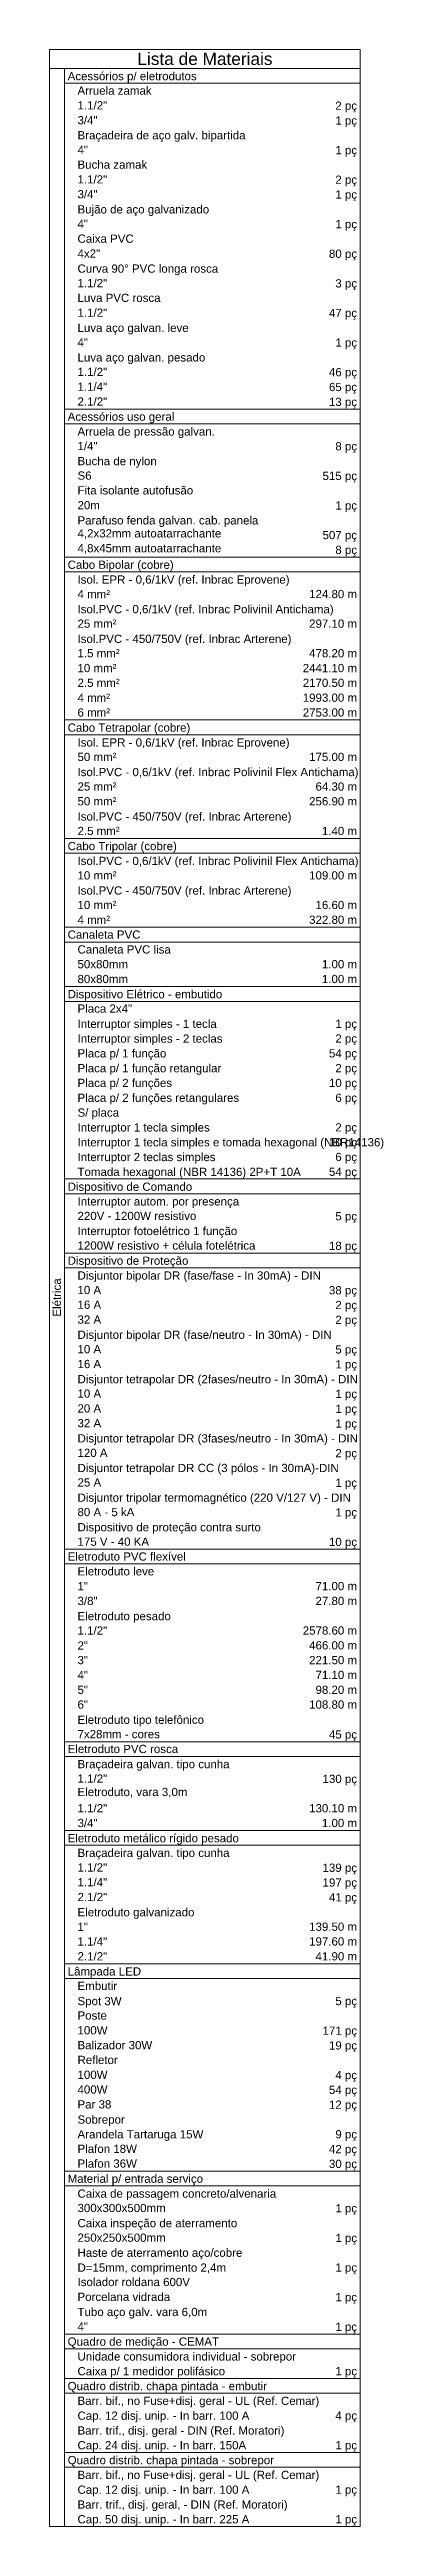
# Model space of a CAD drawing. Header units: millimetres. Extents: x -395 to 1008, y 9 to 692.
# Drawn here: x 26.18 to 30.48, y 52.34 to 84.22 of the extents above; entities that cross this region are included whole.
import ezdxf

# ---------------------------------------------------------------- set-up
doc = ezdxf.new("R2010")
doc.units = ezdxf.units.MM
doc.header["$LTSCALE"] = 0.1
doc.header["$MEASUREMENT"] = 0
doc.layers.add('.40 Interno parede', color=27, linetype='Continuous', lineweight=5)
doc.layers.add('Verde', color=7, linetype='Continuous', true_color=0x136734)
doc.styles.add('Arial', font='arial.ttf')

msp = doc.modelspace()

# ---------------------------------------------------------------- texts
at = {"layer": '.40 Interno parede', "color": 27, "line_spacing_factor": 0.9, "style": 'Arial'}
for s, insert, char_height, width, attachment_point in [('Lista de Materiais', (28.181, 84.021), 0.15885, 3.44824, 8), ('Acessórios p/ eletrodutos', (26.414, 83.795), 0.1059, 3.25613, 7), ('Arruela zamak', (26.541, 83.639), 0.1059, 1.86957, 7), ('1.1/2"', (26.541, 83.449), 0.1059, 0.74794, 7), ('2 pç', (30.139, 83.414), 0.1059, 0.54814, 9), ('3/4"', (26.541, 83.258), 0.1059, 0.50608, 7), ('1 pç', (30.139, 83.223), 0.1059, 0.54814, 9), ('4"', (26.541, 82.877), 0.1059, 0.26423, 7), ('Braçadeira de aço galv. bipartida', (26.541, 83.033), 0.1059, 4.23983, 7), ('1 pç', (30.139, 82.842), 0.1059, 0.54814, 9), ('1.1/2"', (26.541, 82.496), 0.1059, 0.74794, 7), ('Bucha zamak', (26.541, 82.686), 0.1059, 1.75699, 7), ('2 pç', (30.139, 82.461), 0.1059, 0.54814, 9), ('3/4"', (26.541, 82.305), 0.1059, 0.50608, 7), ('1 pç', (30.139, 82.27), 0.1059, 0.54814, 9), ('4"', (26.541, 81.924), 0.1059, 0.26423, 7), ('Bujão de aço galvanizado', (26.541, 82.079), 0.1059, 3.32141, 7), ('1 pç', (30.139, 81.889), 0.1059, 0.54814, 9), ('4x2"', (26.541, 81.543), 0.1059, 0.57051, 7), ('Caixa PVC', (26.541, 81.733), 0.1059, 1.41828, 7), ('80 pç', (30.139, 81.508), 0.1059, 0.70942, 9), ('Curva 90%%d PVC longa rosca', (26.541, 81.317), 0.1059, 3.53933, 7), ('1.1/2"', (26.541, 81.161), 0.1059, 0.74794, 7), ('Luva PVC rosca', (26.541, 80.971), 0.1059, 2.09542, 7), ('3 pç', (30.139, 81.126), 0.1059, 0.54814, 9), ('1.1/2"', (26.541, 80.78), 0.1059, 0.74794, 7), ('Luva aço galvan. leve', (26.541, 80.554), 0.1059, 2.80527, 7), ('47 pç', (30.139, 80.745), 0.1059, 0.70942, 9), ('4"', (26.541, 80.399), 0.1059, 0.26423, 7), ('1 pç', (30.139, 80.364), 0.1059, 0.54814, 9), ('1.1/2"', (26.541, 80.018), 0.1059, 0.74794, 7), ('Luva aço galvan. pesado', (26.541, 80.173), 0.1059, 3.22469, 7), ('46 pç', (30.139, 79.983), 0.1059, 0.70942, 9), ('2.1/2"', (26.541, 79.636), 0.1059, 0.74794, 7), ('1.1/4"', (26.541, 79.827), 0.1059, 0.74794, 7), ('65 pç', (30.139, 79.792), 0.1059, 0.70942, 9), ('13 pç', (30.139, 79.601), 0.1059, 0.70942, 9), ('Acessórios uso geral', (26.414, 79.411), 0.1059, 2.69185, 7), ('Arruela de pressão galvan.', (26.541, 79.22), 0.1059, 3.46598, 7), ('1/4"', (26.541, 79.064), 0.1059, 0.50608, 7), ('8 pç', (30.139, 79.029), 0.1059, 0.54814, 9), ('S6', (26.541, 78.683), 0.1059, 0.35471, 7), ('Bucha de nylon', (26.541, 78.839), 0.1059, 1.99927, 7), ('515 pç', (30.139, 78.648), 0.1059, 0.87071, 9), ('Fita isolante autofusão', (26.541, 78.493), 0.1059, 2.91798, 7), ('20m', (26.541, 78.302), 0.1059, 0.56414, 7), ('Parafuso fenda galvan. cab. panela', (26.541, 78.076), 0.1059, 4.56283, 7), ('1 pç', (30.139, 78.267), 0.1059, 0.54814, 9), ('4,2x32mm autoatarrachante', (26.541, 77.921), 0.1059, 3.62712, 7), ('4,8x45mm autoatarrachante', (26.541, 77.73), 0.1059, 3.62712, 7), ('507 pç', (30.139, 77.886), 0.1059, 0.87071, 9), ('8 pç', (30.139, 77.695), 0.1059, 0.54814, 9), ('Cabo Bipolar (cobre)', (26.414, 77.505), 0.1059, 2.6757, 7), ('4 mm²', (26.541, 77.158), 0.1059, 0.82157, 7), ('Isol. EPR - 0,6/1kV (ref. Inbrac Eprovene)', (26.541, 77.314), 0.1059, 5.35112, 7), ('124.80 m', (30.139, 77.158), 0.1059, 1.20914, 9), ('25 mm²', (26.541, 76.777), 0.1059, 0.98286, 7), ('Isol.PVC - 0,6/1kV (ref. Inbrac Polivinil Antichama)', (26.541, 76.933), 0.1059, 6.46298, 7), ('297.10 m', (30.139, 76.777), 0.1059, 1.20914, 9), ('Isol.PVC - 450/750V (ref. Inbrac Arterene)', (26.541, 76.551), 0.1059, 5.39969, 7), ('1.5 mm²', (26.541, 76.396), 0.1059, 1.06343, 7), ('10 mm²', (26.541, 76.205), 0.1059, 0.98286, 7), ('2441.10 m', (30.139, 76.205), 0.1059, 1.37042, 9), ('478.20 m', (30.139, 76.396), 0.1059, 1.20914, 9), ('4 mm²', (26.541, 75.824), 0.1059, 0.82157, 7), ('2.5 mm²', (26.541, 76.015), 0.1059, 1.06343, 7), ('2170.50 m', (30.139, 76.015), 0.1059, 1.37042, 9), ('1993.00 m', (30.139, 75.824), 0.1059, 1.37042, 9), ('6 mm²', (26.541, 75.633), 0.1059, 0.82157, 7), ('2753.00 m', (30.139, 75.633), 0.1059, 1.37042, 9), ('Cabo Tetrapolar (cobre)', (26.414, 75.408), 0.1059, 3.0947, 7), ('Isol. EPR - 0,6/1kV (ref. Inbrac Eprovene)', (26.541, 75.217), 0.1059, 5.35112, 7), ('50 mm²', (26.541, 75.061), 0.1059, 0.98286, 7), ('Isol.PVC - 0,6/1kV (ref. Inbrac Polivinil Flex Antichama)', (26.541, 74.836), 0.1059, 7.09141, 7), ('175.00 m', (30.139, 75.061), 0.1059, 1.20914, 9), ('25 mm²', (26.541, 74.68), 0.1059, 0.98286, 7), ('64.30 m', (30.139, 74.68), 0.1059, 1.04785, 9), ('50 mm²', (26.541, 74.49), 0.1059, 0.98286, 7), ('Isol.PVC - 450/750V (ref. Inbrac Arterene)', (26.541, 74.264), 0.1059, 5.39969, 7), ('256.90 m', (30.139, 74.49), 0.1059, 1.20914, 9), ('Cabo Tripolar (cobre)', (26.414, 73.883), 0.1059, 2.75599, 7), ('2.5 mm²', (26.541, 74.108), 0.1059, 1.06343, 7), ('1.40 m', (30.139, 74.108), 0.1059, 0.88657, 9), ('Isol.PVC - 0,6/1kV (ref. Inbrac Polivinil Flex Antichama)', (26.541, 73.692), 0.1059, 7.09141, 7), ('10 mm²', (26.541, 73.536), 0.1059, 0.98286, 7), ('Isol.PVC - 450/750V (ref. Inbrac Arterene)', (26.541, 73.311), 0.1059, 5.39969, 7), ('109.00 m', (30.139, 73.536), 0.1059, 1.20914, 9), ('4 mm²', (26.541, 72.965), 0.1059, 0.82157, 7), ('10 mm²', (26.541, 73.155), 0.1059, 0.98286, 7), ('322.80 m', (30.139, 72.965), 0.1059, 1.20914, 9), ('16.60 m', (30.139, 73.155), 0.1059, 1.04785, 9), ('Canaleta PVC', (26.414, 72.774), 0.1059, 1.83771, 7), ('50x80mm', (26.541, 72.393), 0.1059, 1.27328, 7), ('Canaleta PVC lisa', (26.541, 72.583), 0.1059, 2.35342, 7), ('1.00 m', (30.139, 72.393), 0.1059, 0.88657, 9), ('Dispositivo Elétrico - embutido', (26.414, 71.977), 0.1059, 3.90042, 7), ('80x80mm', (26.541, 72.202), 0.1059, 1.27328, 7), ('1.00 m', (30.139, 72.202), 0.1059, 0.88657, 9), ('Placa 2x4"', (26.541, 71.821), 0.1059, 1.37651, 7), ('Interruptor simples - 1 tecla', (26.541, 71.595), 0.1059, 3.51356, 7), ('Interruptor simples - 2 teclas', (26.541, 71.405), 0.1059, 3.65856, 7), ('2 pç', (30.139, 71.405), 0.1059, 0.54814, 9), ('1 pç', (30.139, 71.595), 0.1059, 0.54814, 9), ('Placa p/ 1 função', (26.541, 71.214), 0.1059, 2.24099, 7), ('Placa p/ 1 função retangular', (26.541, 71.023), 0.1059, 3.62741, 7), ('54 pç', (30.139, 71.214), 0.1059, 0.70942, 9), ('2 pç', (30.139, 71.023), 0.1059, 0.54814, 9), ('Placa p/ 2 funções', (26.541, 70.833), 0.1059, 2.38599, 7), ('10 pç', (30.139, 70.833), 0.1059, 0.70942, 9), ('S/ placa', (26.541, 70.452), 0.1059, 1.04785, 7), ('Placa p/ 2 funções retangulares', (26.541, 70.642), 0.1059, 4.07869, 7), ('6 pç', (30.139, 70.642), 0.1059, 0.54814, 9), ('Interruptor 1 tecla simples', (26.541, 70.261), 0.1059, 3.33642, 7), ('Interruptor 1 tecla simples e tomada hexagonal (NBR14136)', (26.541, 70.07), 0.1059, 7.73753, 7), ('10 pç', (30.139, 70.07), 0.1059, 0.70942, 9), ('2 pç', (30.139, 70.261), 0.1059, 0.54814, 9), ('Tomada hexagonal (NBR 14136) 2P+T 10A', (26.541, 69.689), 0.1059, 5.63418, 7), ('Interruptor 2 teclas simples', (26.541, 69.88), 0.1059, 3.48142, 7), ('6 pç', (30.139, 69.88), 0.1059, 0.54814, 9), ('Dispositivo de Comando', (26.414, 69.498), 0.1059, 3.14327, 7), ('54 pç', (30.139, 69.689), 0.1059, 0.70942, 9), ('220V - 1200W resistivo', (26.541, 69.152), 0.1059, 2.99799, 7), ('Interruptor autom. por presença', (26.541, 69.308), 0.1059, 4.07827, 7), ('5 pç', (30.139, 69.117), 0.1059, 0.54814, 9), ('1200W resistivo + célula fotelétrica', (26.541, 68.771), 0.1059, 4.48905, 7), ('Interruptor fotoelétrico 1 função', (26.541, 68.927), 0.1059, 4.03012, 7), ('18 pç', (30.139, 68.736), 0.1059, 0.70942, 9), ('Dispositivo de Proteção', (26.414, 68.545), 0.1059, 3.04656, 7), ('10 A', (26.541, 68.199), 0.1059, 0.59657, 7), ('Disjuntor bipolar DR (fase/fase - In 30mA) - DIN', (26.541, 68.355), 0.1059, 6.14027, 7), ('38 pç', (30.139, 68.164), 0.1059, 0.70942, 9), ('32 A', (26.541, 67.818), 0.1059, 0.59657, 7), ('16 A', (26.541, 68.009), 0.1059, 0.59657, 7), ('2 pç', (30.139, 67.974), 0.1059, 0.54814, 9), ('2 pç', (30.139, 67.783), 0.1059, 0.54814, 9), ('Disjuntor bipolar DR (fase/neutro - In 30mA) - DIN', (26.541, 67.592), 0.1059, 6.41441, 7), ('10 A', (26.541, 67.437), 0.1059, 0.59657, 7), ('16 A', (26.541, 67.246), 0.1059, 0.59657, 7), ('5 pç', (30.139, 67.402), 0.1059, 0.54814, 9), ('1 pç', (30.139, 67.211), 0.1059, 0.54814, 9), ('10 A', (26.541, 66.865), 0.1059, 0.59657, 7), ('Disjuntor tetrapolar DR (2fases/neutro - In 30mA) - DIN', (26.541, 67.02), 0.1059, 7.07526, 7), ('1 pç', (30.139, 66.83), 0.1059, 0.54814, 9), ('20 A', (26.541, 66.674), 0.1059, 0.59657, 7), ('1 pç', (30.139, 66.639), 0.1059, 0.54814, 9), ('32 A', (26.541, 66.484), 0.1059, 0.59657, 7), ('Disjuntor tetrapolar DR (3fases/neutro - In 30mA) - DIN', (26.541, 66.258), 0.1059, 7.07526, 7), ('1 pç', (30.139, 66.449), 0.1059, 0.54814, 9), ('120 A', (26.541, 66.102), 0.1059, 0.75785, 7), ('Disjuntor tetrapolar DR CC (3 pólos - In 30mA)-DIN', (26.541, 65.877), 0.1059, 6.59141, 7), ('2 pç', (30.139, 66.067), 0.1059, 0.54814, 9), ('25 A', (26.541, 65.721), 0.1059, 0.59657, 7), ('1 pç', (30.139, 65.686), 0.1059, 0.54814, 9), ('80 A - 5 kA', (26.541, 65.34), 0.1059, 1.43457, 7), ('Disjuntor tripolar termomagnético (220 V/127 V) - DIN', (26.541, 65.495), 0.1059, 6.89826, 7), ('1 pç', (30.139, 65.305), 0.1059, 0.54814, 9), ('175 V - 40 KA', (26.541, 64.959), 0.1059, 1.80556, 7), ('Dispositivo de proteção contra surto', (26.541, 65.114), 0.1059, 4.62626, 7), ('10 pç', (30.139, 64.924), 0.1059, 0.70942, 9), ('Eletroduto PVC flexível', (26.414, 64.768), 0.1059, 2.98199, 7), ('1"', (26.541, 64.387), 0.1059, 0.26423, 7), ('Eletroduto leve', (26.541, 64.577), 0.1059, 1.93456, 7), ('71.00 m', (30.139, 64.387), 0.1059, 1.04785, 9), ('3/8"', (26.541, 64.196), 0.1059, 0.50608, 7), ('Eletroduto pesado', (26.541, 63.97), 0.1059, 2.35398, 7), ('27.80 m', (30.139, 64.196), 0.1059, 1.04785, 9), ('1.1/2"', (26.541, 63.815), 0.1059, 0.74794, 7), ('2578.60 m', (30.139, 63.815), 0.1059, 1.37042, 9), ('3"', (26.541, 63.434), 0.1059, 0.26423, 7), ('2"', (26.541, 63.624), 0.1059, 0.26423, 7), ('466.00 m', (30.139, 63.624), 0.1059, 1.20914, 9), ('221.50 m', (30.139, 63.434), 0.1059, 1.20914, 9), ('4"', (26.541, 63.243), 0.1059, 0.26423, 7), ('5"', (26.541, 63.052), 0.1059, 0.26423, 7), ('98.20 m', (30.139, 63.052), 0.1059, 1.04785, 9), ('71.10 m', (30.139, 63.243), 0.1059, 1.04785, 9), ('6"', (26.541, 62.862), 0.1059, 0.26423, 7), ('108.80 m', (30.139, 62.862), 0.1059, 1.20914, 9), ('7x28mm - cores', (26.541, 62.481), 0.1059, 2.07885, 7), ('Eletroduto tipo telefônico', (26.541, 62.636), 0.1059, 3.19212, 7), ('45 pç', (30.139, 62.446), 0.1059, 0.70942, 9), ('Eletroduto PVC rosca', (26.414, 62.29), 0.1059, 2.78856, 7), ('Braçadeira galvan. tipo cunha', (26.541, 62.064), 0.1059, 3.83698, 7), ('1.1/2"', (26.541, 61.909), 0.1059, 0.74794, 7), ('130 pç', (30.139, 61.874), 0.1059, 0.87071, 9), ('1.1/2"', (26.541, 61.527), 0.1059, 0.74794, 7), ('Eletroduto, vara 3,0m', (26.541, 61.718), 0.1059, 2.77256, 7), ('130.10 m', (30.139, 61.527), 0.1059, 1.20914, 9), ('Eletroduto metálico rígido pesado', (26.414, 61.111), 0.1059, 4.32041, 7), ('3/4"', (26.541, 61.337), 0.1059, 0.50608, 7), ('1.00 m', (30.139, 61.337), 0.1059, 0.88657, 9), ('Braçadeira galvan. tipo cunha', (26.541, 60.921), 0.1059, 3.83698, 7), ('1.1/2"', (26.541, 60.765), 0.1059, 0.74794, 7), ('1.1/4"', (26.541, 60.574), 0.1059, 0.74794, 7), ('139 pç', (30.139, 60.73), 0.1059, 0.87071, 9), ('197 pç', (30.139, 60.539), 0.1059, 0.87071, 9), ('2.1/2"', (26.541, 60.384), 0.1059, 0.74794, 7), ('Eletroduto galvanizado', (26.541, 60.158), 0.1059, 2.95041, 7), ('41 pç', (30.139, 60.349), 0.1059, 0.70942, 9), ('1"', (26.541, 60.002), 0.1059, 0.26423, 7), ('139.50 m', (30.139, 60.002), 0.1059, 1.20914, 9), ('2.1/2"', (26.541, 59.621), 0.1059, 0.74794, 7), ('1.1/4"', (26.541, 59.812), 0.1059, 0.74794, 7), ('197.60 m', (30.139, 59.812), 0.1059, 1.20914, 9), ('41.90 m', (30.139, 59.621), 0.1059, 1.04785, 9), ('Lâmpada LED', (26.414, 59.396), 0.1059, 1.85399, 7), ('Embutir', (26.541, 59.24), 0.1059, 0.99914, 7), ('Spot 3W', (26.541, 59.014), 0.1059, 1.11214, 7), ('5 pç', (30.139, 59.014), 0.1059, 0.54814, 9), ('100W', (26.541, 58.668), 0.1059, 0.75757, 7), ('Poste', (26.541, 58.859), 0.1059, 0.74157, 7), ('171 pç', (30.139, 58.633), 0.1059, 0.87071, 9), ('Balizador 30W', (26.541, 58.477), 0.1059, 1.88585, 7), ('Refletor', (26.541, 58.287), 0.1059, 1.01542, 7), ('19 pç', (30.139, 58.442), 0.1059, 0.70942, 9), ('100W', (26.541, 58.096), 0.1059, 0.75757, 7), ('4 pç', (30.139, 58.061), 0.1059, 0.54814, 9), ('400W', (26.541, 57.906), 0.1059, 0.75757, 7), ('Par 38', (26.541, 57.715), 0.1059, 0.85442, 7), ('54 pç', (30.139, 57.871), 0.1059, 0.70942, 9), ('12 pç', (30.139, 57.68), 0.1059, 0.70942, 9), ('Arandela Tartaruga 15W', (26.541, 57.299), 0.1059, 3.17556, 7), ('Sobrepor', (26.541, 57.489), 0.1059, 1.19299, 7), ('9 pç', (30.139, 57.299), 0.1059, 0.54814, 9), ('Plafon 18W', (26.541, 57.143), 0.1059, 1.49914, 7), ('42 pç', (30.139, 57.108), 0.1059, 0.70942, 9), ('Material p/ entrada serviço', (26.414, 56.727), 0.1059, 3.41713, 7), ('Plafon 36W', (26.541, 56.953), 0.1059, 1.49914, 7), ('30 pç', (30.139, 56.918), 0.1059, 0.70942, 9), ('300x300x500mm', (26.541, 56.381), 0.1059, 2.2247, 7), ('Caixa de passagem concreto/alvenaria', (26.541, 56.536), 0.1059, 5.0134, 7), ('1 pç', (30.139, 56.346), 0.1059, 0.54814, 9), ('Caixa inspeção de aterramento', (26.541, 56.155), 0.1059, 4.03012, 7), ('250x250x500mm', (26.541, 55.999), 0.1059, 2.2247, 7), ('Haste de aterramento aço/cobre', (26.541, 55.774), 0.1059, 4.15898, 7), ('1 pç', (30.139, 55.964), 0.1059, 0.54814, 9), ('D=15mm, comprimento 2,4m', (26.541, 55.583), 0.1059, 3.74706, 7), ('Isolador roldana 600V', (26.541, 55.428), 0.1059, 2.83755, 7), ('1 pç', (30.139, 55.583), 0.1059, 0.54814, 9), ('Porcelana vidrada', (26.541, 55.237), 0.1059, 2.33756, 7), ('1 pç', (30.139, 55.202), 0.1059, 0.54814, 9), ('Tubo aço galv. vara 6,0m', (26.541, 55.011), 0.1059, 3.27227, 7), ('4"', (26.541, 54.856), 0.1059, 0.26423, 7), ('1 pç', (30.139, 54.821), 0.1059, 0.54814, 9), ('Quadro de medição - CEMAT', (26.414, 54.63), 0.1059, 3.81984, 7), ('Unidade consumidora individual - sobrepor', (26.541, 54.439), 0.1059, 5.51312, 7), ('Caixa p/ 1 medidor polifásico', (26.541, 54.249), 0.1059, 3.72355, 7), ('1 pç', (30.139, 54.249), 0.1059, 0.54814, 9), ('Quadro distrib. chapa pintada - embutir', (26.414, 54.058), 0.1059, 5.0294, 7), ('Barr. bif., no Fuse+disj. geral - UL (Ref. Cemar)', (26.541, 53.868), 0.1059, 6.10005, 7), ('Cap. 12 disj. unip. - In barr. 100 A', (26.541, 53.677), 0.1059, 4.33626, 7), ('Barr. trif., disj. geral - DIN (Ref. Moratori)', (26.541, 53.486), 0.1059, 5.22085, 7), ('4 pç', (30.139, 53.677), 0.1059, 0.54814, 9), ('Cap. 24 disj. unip. - In barr. 150A', (26.541, 53.296), 0.1059, 4.25569, 7), ('1 pç', (30.139, 53.296), 0.1059, 0.54814, 9), ('Quadro distrib. chapa pintada - sobrepor', (26.414, 53.105), 0.1059, 5.20697, 7), ('Barr. bif., no Fuse+disj. geral - UL (Ref. Cemar)', (26.541, 52.914), 0.1059, 6.10005, 7), ('Cap. 12 disj. unip. - In barr. 100 A', (26.541, 52.724), 0.1059, 4.33626, 7), ('Barr. trif., disj. geral, - DIN (Ref. Moratori)', (26.541, 52.533), 0.1059, 5.30142, 7), ('1 pç', (30.139, 52.724), 0.1059, 0.54814, 9), ('Cap. 50 disj. unip. - In barr. 225 A', (26.541, 52.343), 0.1059, 4.33626, 7), ('1 pç', (30.139, 52.343), 0.1059, 0.54814, 9)]:
    msp.add_mtext(s, dxfattribs=dict(at, insert=insert, char_height=char_height, width=width, attachment_point=attachment_point))
at = {"layer": '.40 Interno parede', "color": 27, "insert": (26.329, 68.157), "char_height": 0.1059, "width": 0.967, "attachment_point": 8, "rotation": 90.0002, "line_spacing_factor": 0.9, "style": 'Arial'}
msp.add_mtext('Elétrica', dxfattribs=at)

# ---------------------------------------------------------------- linework, layer by layer
at = {"layer": 'Verde', "color": 106, "lineweight": 9}
for p, q in [((26.181, 84.222), (30.181, 84.222)), ((26.181, 52.335), (26.181, 84.222)), ((30.181, 52.335), (30.181, 84.222)), ((26.181, 83.978), (30.181, 83.978)), ((26.372, 52.335), (26.372, 83.978)), ((26.372, 83.788), (30.181, 83.788)), ((26.372, 79.594), (30.181, 79.594)), ((26.372, 79.403), (30.181, 79.403)), ((26.372, 77.688), (30.181, 77.688)), ((26.372, 77.497), (30.181, 77.497)), ((26.372, 75.591), (30.181, 75.591)), ((26.372, 75.4), (30.181, 75.4)), ((26.372, 74.066), (30.181, 74.066)), ((26.372, 73.875), (30.181, 73.875)), ((26.372, 72.922), (30.181, 72.922)), ((26.372, 72.732), (30.181, 72.732)), ((26.372, 72.16), (30.181, 72.16)), ((26.372, 71.969), (30.181, 71.969)), ((26.372, 69.682), (30.181, 69.682)), ((26.372, 69.491), (30.181, 69.491)), ((26.372, 68.729), (30.181, 68.729)), ((26.372, 68.538), (30.181, 68.538)), ((26.372, 64.916), (30.181, 64.916)), ((26.372, 64.726), (30.181, 64.726)), ((26.372, 62.438), (30.181, 62.438)), ((26.372, 62.248), (30.181, 62.248)), ((26.372, 61.295), (30.181, 61.295)), ((26.372, 61.104), (30.181, 61.104)), ((26.372, 59.579), (30.181, 59.579)), ((26.372, 59.388), (30.181, 59.388)), ((26.372, 56.91), (30.181, 56.91)), ((26.372, 56.72), (30.181, 56.72)), ((26.372, 54.813), (30.181, 54.813)), ((26.372, 54.623), (30.181, 54.623)), ((26.372, 54.242), (30.181, 54.242)), ((26.372, 54.051), (30.181, 54.051)), ((26.372, 53.288), (30.181, 53.288)), ((26.372, 53.098), (30.181, 53.098)), ((26.181, 52.335), (30.181, 52.335))]:
    msp.add_line(p, q, dxfattribs=at)

msp.set_redraw_order([(e.dxf.handle, doc.entitydb.next_handle()) for e in msp.query("TEXT MTEXT ATTDEF DIMENSION ARC_DIMENSION")])  # texts and dimensions are drawn at this point

doc.saveas('drawing.dxf')
